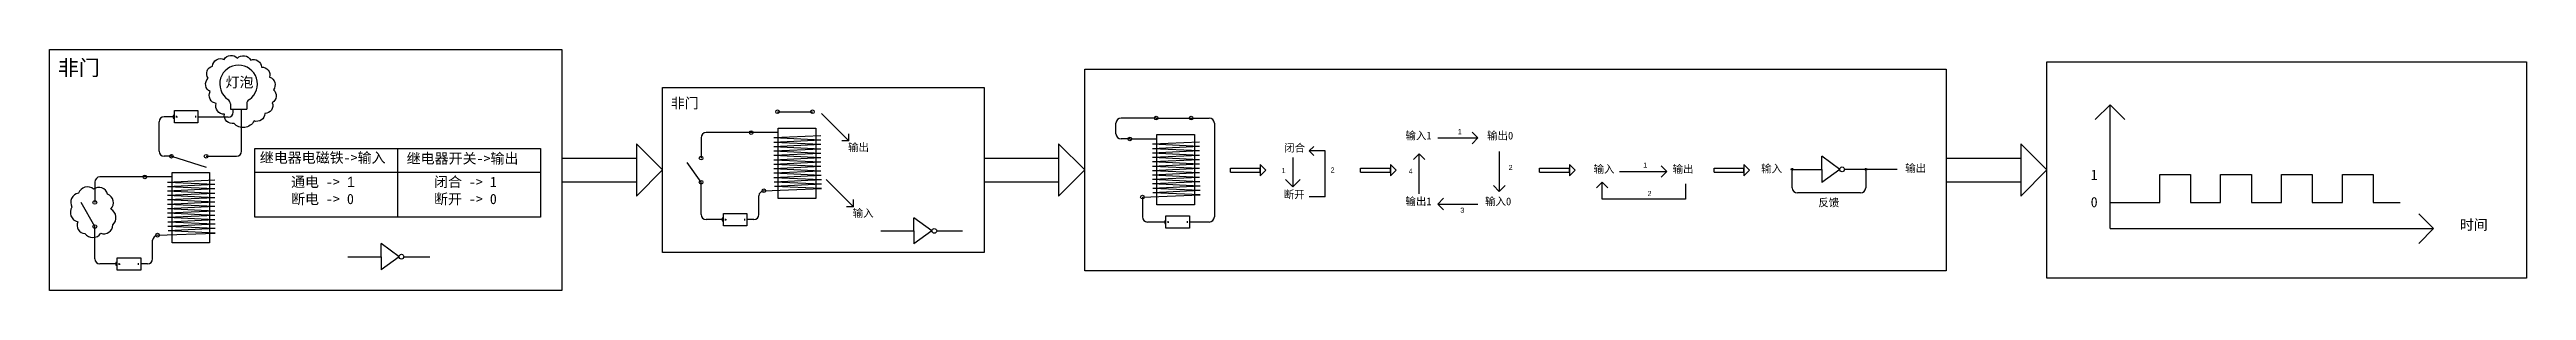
# Model space of a CAD drawing. Header units: inches. Extents: x -6 to 965, y -428 to -142.
# Drawn here: x 17.8 to 114.5, y -217.3 to -207.9 of the extents above; entities that cross this region are included whole.
import ezdxf

# ---------------------------------------------------------------- set-up
doc = ezdxf.new("R2010")
doc.units = ezdxf.units.IN
doc.header["$MEASUREMENT"] = 0
doc.styles.get("Standard").update_dxf_attribs({"font": 'arial.ttf'})

msp = doc.modelspace()

# ---------------------------------------------------------------- texts
at = {"attachment_point": 1}
for s, width, gutter_width, heights, insert, char_height in [('{\\fSimSun|b0|i0|c134|p2;非门}', 8.21967, 0, [0.768], (18.1, -208.275), 0.6), ('{\\fSimSun|b0|i0|c134|p2;灯泡}', 1.70212, 1, [0], (24.644, -208.941), 0.4), ('{\\fSimSun|b0|i0|c134|p2;非门}', 8.21967, 0, [0.768], (42.023, -209.758), 0.4), ('{\\fSimSun|b0|i0|c134|p2;输出}', 3.41771, 1, [0], (48.943, -211.534), 0.3), ('{\\fSimSun|b0|i0|c134|p2;闭合\\P}', 8.21967, 0, [0.768], (65.963, -211.557), 0.3), ('{\\fSimSun|b0|i0|c134|p2;输入1}', 1.40512, 0, [0], (70.701, -211.076), 0.3), ('1', 0.45561, 1, [0], (72.745, -210.97), 0.2), ('{\\fSimSun|b0|i0|c134|p2;输出0}', 1.40512, 0, [0], (73.885, -211.076), 0.3), ('{\\fSimSun|b0|i0|c134|p2;继电器电磁铁->输入}', 5.64204, 1, [0], (25.982, -211.887), 0.4), ('{\\fSimSun|b0|i0|c134|p2;继电器开关->输出}', 5.17329, 1, [0], (31.714, -211.917), 0.4), ('1', 0.45561, 1, [0], (65.865, -212.492), 0.2), ('2', 0.45561, 1, [0], (67.78, -212.471), 0.2), ('4', 0.45561, 1, [0], (70.829, -212.514), 0.2), ('2', 0.45561, 1, [0], (74.729, -212.371), 0.2), ('{\\fSimSun|b0|i0|c134|p2;输入}', 1.40512, 0, [0], (78.044, -212.384), 0.3), ('1', 0.45561, 1, [0], (79.984, -212.279), 0.2), ('{\\fSimSun|b0|i0|c134|p2;输出}', 1.40512, 0, [0], (81.129, -212.384), 0.3), ('{\\fSimSun|b0|i0|c134|p2;输入}', 1.40512, 0, [0], (84.586, -212.364), 0.3), ('{\\fSimSun|b0|i0|c134|p2;输出}', 1.40512, 0, [0], (90.21, -212.347), 0.3), ('{\\fSimSun|b0|i0|c134|p2;1}', 3.93156, 1, [0], (97.448, -212.556), 0.4), ('{\\fSimSun|b0|i0|c134|p2;通电 -> }1\\P{\\fSimSun|b0|i0|c134|p2;断电 -> 0 }', 4.41872, 1, [0], (27.203, -212.834), 0.4), ('{\\fSimSun|b0|i0|c134|p2;闭合 -> 1\\P断开 -> 0}', 3.83733, 1, [0], (32.782, -212.834), 0.4), ('{\\fSimSun|b0|i0|c134|p2;断开\\P}', 8.21967, 0, [0.768], (65.948, -213.377), 0.3), ('{\\fSimSun|b0|i0|c134|p2;输出1}', 1.40512, 0, [0], (70.701, -213.646), 0.3), ('{\\fSimSun|b0|i0|c134|p2;输入0}', 1.40512, 0, [0], (73.807, -213.646), 0.3), ('{\\fSimSun|b0|i0|c134|p2;反馈}', 1.40512, 0, [0], (86.816, -213.693), 0.3), ('{\\fSimSun|b0|i0|c134|p2;0}', 3.93156, 1, [0], (97.448, -213.623), 0.4), ('{\\fSimSun|b0|i0|c134|p2;输入}', 3.41771, 1, [0], (49.124, -214.105), 0.3), ('3', 0.45561, 1, [0], (72.844, -214.042), 0.2), ('{\\fSimSun|b0|i0|c134|p2;时间}', 3.93156, 1, [0], (111.857, -214.508), 0.4)]:
    msp.add_mtext_dynamic_manual_height_columns(s, width=width, gutter_width=gutter_width, heights=heights, dxfattribs=dict(at, insert=insert, char_height=char_height))
at = {"color": 240, "true_color": 0xed1f24, "insert": (80.151, -213.388), "char_height": 0.2, "attachment_point": 1}
msp.add_mtext_dynamic_manual_height_columns('2', width=0.45561, gutter_width=1, heights=[0], dxfattribs=at)

# ---------------------------------------------------------------- linework, layer by layer
for p, q in [((22.05, -211.83), (22.05, -210.688)), ((22.598, -210.488), (22.25, -210.488)), ((22.706, -210.491), (22.765, -210.491)), ((22.735, -210.52), (22.735, -210.458)), ((23.485, -210.52), (23.485, -210.458)), ((24.747, -210.511), (23.568, -210.511)), ((24.833, -209.985), (24.833, -210.193)), ((24.833, -210.193), (25.473, -210.193)), ((24.947, -210.311), (24.947, -210.193)), ((25.269, -211.83), (25.269, -210.193)), ((25.473, -209.985), (25.473, -210.193)), ((59.403, -211.154), (59.403, -210.743)), ((60.974, -210.543), (59.603, -210.543)), ((62.332, -210.543), (63.044, -210.543)), ((63.244, -210.743), (63.244, -214.402)), ((97.63, -210.602), (98.205, -210.027)), ((98.205, -214.859), (98.205, -210.027)), ((98.78, -210.602), (98.205, -210.027)), ((98.205, -210.027), (98.346, -210.169)), ((25.785, -211.728), (36.941, -211.728)), ((25.785, -214.411), (25.785, -211.728)), ((31.363, -211.728), (31.363, -214.411)), ((36.941, -211.728), (36.941, -214.411)), ((43.209, -211.307), (43.209, -212.105)), ((46.222, -211.107), (43.409, -211.107)), ((47.887, -211.233), (46.044, -211.319)), ((47.887, -211.405), (46.044, -211.319)), ((47.887, -211.405), (46.044, -211.491)), ((47.887, -211.577), (46.044, -211.491)), ((47.887, -211.577), (46.044, -211.664)), ((47.887, -211.75), (46.044, -211.664)), ((59.943, -211.354), (59.603, -211.354)), ((66.941, -211.826), (67.122, -211.646)), ((71.962, -211.318), (73.528, -211.318)), ((73.528, -211.318), (73.303, -211.092)), ((73.528, -211.318), (73.303, -211.543)), ((22.529, -212.03), (22.25, -212.03)), ((23.887, -212.03), (25.069, -212.03)), ((25.785, -212.65), (36.941, -212.65)), ((43.209, -213.048), (42.663, -212.279)), ((47.887, -211.75), (46.044, -211.836)), ((47.887, -211.922), (46.044, -211.836)), ((47.887, -211.922), (46.044, -212.008)), ((47.887, -212.094), (46.044, -212.008)), ((47.887, -212.094), (46.044, -212.18)), ((47.887, -212.266), (46.044, -212.18)), ((47.887, -212.266), (46.044, -212.352)), ((47.887, -212.438), (46.044, -212.352)), ((47.887, -212.438), (46.044, -212.525)), ((47.887, -212.611), (46.044, -212.525)), ((47.887, -212.611), (46.044, -212.697)), ((47.887, -212.783), (46.044, -212.697)), ((66.308, -212.083), (66.308, -213.221)), ((67.564, -211.826), (66.941, -211.826)), ((66.941, -211.826), (67.122, -212.007)), ((67.564, -213.617), (67.564, -211.826)), ((71.239, -211.937), (71.014, -212.162)), ((71.239, -213.503), (71.239, -211.937)), ((71.239, -211.937), (71.464, -212.162)), ((74.363, -211.841), (74.363, -213.406)), ((79.063, -212.626), (80.905, -212.626)), ((80.905, -212.626), (80.679, -212.401)), ((80.905, -212.626), (80.679, -212.851)), ((85.799, -212.544), (86.949, -212.544)), ((85.799, -213.265), (85.799, -212.544)), ((86.949, -212.544), (86.949, -212.034)), ((87.653, -212.544), (86.949, -212.034)), ((86.949, -212.544), (86.949, -213.055)), ((87.653, -212.544), (86.949, -213.055)), ((89.895, -212.544), (87.837, -212.544)), ((88.668, -212.544), (88.668, -213.265)), ((19.543, -213.04), (19.543, -213.838)), ((22.556, -212.84), (19.743, -212.84)), ((24.221, -212.967), (22.378, -213.053)), ((24.221, -213.139), (22.378, -213.053)), ((24.221, -213.139), (22.378, -213.225)), ((24.221, -213.311), (22.378, -213.225)), ((24.221, -213.311), (22.378, -213.397)), ((24.221, -213.483), (22.378, -213.397)), ((24.221, -213.483), (22.378, -213.569)), ((24.221, -213.655), (22.378, -213.569)), ((24.221, -213.655), (22.378, -213.741)), ((43.209, -214.307), (43.209, -213.048)), ((45.465, -214.307), (45.465, -213.582)), ((45.658, -213.382), (47.911, -213.298)), ((47.895, -212.782), (46.052, -212.869)), ((47.895, -212.955), (46.052, -212.869)), ((47.903, -212.954), (46.06, -213.04)), ((47.903, -213.126), (46.06, -213.04)), ((47.911, -213.126), (46.068, -213.212)), ((47.911, -213.298), (46.068, -213.212)), ((60.436, -213.629), (60.436, -214.402)), ((66.308, -213.221), (66.023, -212.935)), ((66.308, -213.221), (66.593, -212.935)), ((67.564, -213.617), (66.941, -213.617)), ((74.363, -213.406), (74.138, -213.181)), ((74.363, -213.406), (74.588, -213.181)), ((88.468, -213.465), (85.999, -213.465)), ((100.142, -213.845), (100.142, -212.744)), ((100.142, -212.744), (101.347, -212.744)), ((101.347, -212.744), (101.347, -213.845)), ((102.519, -213.845), (102.519, -212.744)), ((102.519, -212.744), (103.724, -212.744)), ((103.724, -212.744), (103.724, -213.845)), ((104.895, -213.845), (104.895, -212.744)), ((104.895, -212.744), (106.1, -212.744)), ((106.1, -212.744), (106.1, -213.845)), ((107.272, -213.845), (107.272, -212.744)), ((107.272, -212.744), (108.476, -212.744)), ((108.476, -212.744), (108.476, -213.845)), ((19.543, -214.781), (19.005, -213.838)), ((24.221, -213.828), (22.378, -213.741)), ((24.221, -213.828), (22.378, -213.914)), ((24.221, -214), (22.378, -213.914)), ((24.221, -214), (22.378, -214.086)), ((24.221, -214.172), (22.378, -214.086)), ((24.221, -214.172), (22.378, -214.258)), ((24.221, -214.344), (22.378, -214.258)), ((24.221, -214.344), (22.378, -214.43)), ((24.221, -214.516), (22.378, -214.43)), ((24.229, -214.516), (22.386, -214.602)), ((24.229, -214.688), (22.386, -214.602)), ((36.941, -214.411), (25.785, -214.411)), ((44.028, -214.507), (43.409, -214.507)), ((44.136, -214.509), (44.195, -214.509)), ((44.165, -214.539), (44.165, -214.477)), ((44.915, -214.539), (44.915, -214.477)), ((45.265, -214.507), (44.998, -214.507)), ((51.515, -214.947), (51.515, -214.436)), ((52.219, -214.947), (51.515, -214.436)), ((61.303, -214.602), (60.636, -214.602)), ((61.411, -214.604), (61.47, -214.604)), ((61.44, -214.633), (61.44, -214.571)), ((62.19, -214.633), (62.19, -214.571)), ((63.044, -214.602), (62.273, -214.602)), ((71.962, -213.898), (72.188, -213.673)), ((71.962, -213.898), (73.528, -213.898)), ((71.962, -213.898), (72.188, -214.123)), ((98.205, -213.845), (100.142, -213.845)), ((101.347, -213.845), (102.519, -213.845)), ((103.724, -213.845), (104.895, -213.845)), ((106.1, -213.845), (107.272, -213.845)), ((108.476, -213.845), (109.535, -213.845)), ((110.831, -214.859), (110.257, -214.284)), ((110.257, -214.284), (110.398, -214.425)), ((19.543, -216.04), (19.543, -214.781)), ((21.799, -216.04), (21.799, -215.315)), ((21.991, -215.115), (24.245, -215.032)), ((24.237, -214.688), (22.394, -214.774)), ((24.237, -214.86), (22.394, -214.774)), ((24.245, -214.86), (22.402, -214.946)), ((24.245, -215.032), (22.402, -214.946)), ((30.716, -215.955), (30.716, -215.444)), ((31.42, -215.955), (30.716, -215.444)), ((50.219, -214.947), (51.515, -214.947)), ((51.515, -214.947), (51.515, -215.458)), ((52.219, -214.947), (51.515, -215.458)), ((52.403, -214.947), (53.412, -214.947)), ((98.205, -214.859), (110.831, -214.859)), ((110.831, -214.859), (110.257, -215.434)), ((110.257, -215.434), (110.398, -215.292)), ((20.362, -216.24), (19.743, -216.24)), ((20.469, -216.243), (20.528, -216.243)), ((20.499, -216.272), (20.499, -216.21)), ((21.249, -216.272), (21.249, -216.21)), ((21.599, -216.24), (21.332, -216.24)), ((29.42, -215.955), (30.716, -215.955)), ((30.716, -215.955), (30.716, -216.466)), ((31.42, -215.955), (30.716, -216.466)), ((31.604, -215.955), (32.613, -215.955))]:
    msp.add_line(p, q)
at = {"color": 85, "true_color": 0x58ba48}
for p, q in [((46.195, -210.297), (47.554, -210.297)), ((47.909, -210.367), (48.977, -211.435)), ((60.974, -210.543), (62.332, -210.543)), ((41.698, -212.569), (40.682, -211.553)), ((40.682, -211.553), (40.682, -213.586)), ((48.977, -211.435), (48.697, -211.435)), ((48.977, -211.435), (48.977, -211.155)), ((58.182, -212.569), (57.165, -211.553)), ((57.165, -211.553), (57.165, -213.586)), ((59.943, -211.354), (61.001, -211.354)), ((62.666, -211.48), (60.823, -211.566)), ((62.666, -211.652), (60.823, -211.566)), ((62.666, -211.652), (60.823, -211.738)), ((95.734, -212.569), (94.718, -211.553)), ((94.718, -211.553), (94.718, -213.586)), ((22.529, -212.03), (23.887, -212.462)), ((37.77, -212.104), (40.682, -212.104)), ((41.698, -212.569), (40.682, -213.586)), ((54.254, -212.104), (57.165, -212.104)), ((58.182, -212.569), (57.165, -213.586)), ((62.666, -211.824), (60.823, -211.738)), ((62.666, -211.824), (60.823, -211.91)), ((62.666, -211.997), (60.823, -211.91)), ((62.666, -211.997), (60.823, -212.083)), ((62.666, -212.169), (60.823, -212.083)), ((62.666, -212.169), (60.823, -212.255)), ((62.666, -212.341), (60.823, -212.255)), ((62.666, -212.341), (60.823, -212.427)), ((62.666, -212.513), (60.823, -212.427)), ((62.666, -212.513), (60.823, -212.599)), ((62.666, -212.685), (60.823, -212.599)), ((62.666, -212.685), (60.823, -212.771)), ((63.869, -212.5), (65.031, -212.5)), ((63.869, -212.65), (63.869, -212.5)), ((63.869, -212.65), (65.031, -212.65)), ((65.031, -212.351), (65.031, -212.799)), ((65.031, -212.351), (65.255, -212.575)), ((65.031, -212.65), (65.031, -212.5)), ((65.031, -212.799), (65.255, -212.575)), ((68.953, -212.5), (70.116, -212.5)), ((68.953, -212.65), (68.953, -212.5)), ((68.953, -212.65), (70.116, -212.65)), ((70.116, -212.351), (70.116, -212.799)), ((70.116, -212.351), (70.34, -212.575)), ((70.116, -212.65), (70.116, -212.5)), ((70.116, -212.799), (70.34, -212.575)), ((75.938, -212.5), (77.101, -212.5)), ((75.938, -212.65), (75.938, -212.5)), ((75.938, -212.65), (77.101, -212.65)), ((77.101, -212.351), (77.101, -212.799)), ((77.101, -212.351), (77.325, -212.575)), ((77.101, -212.65), (77.101, -212.5)), ((77.101, -212.799), (77.325, -212.575)), ((82.746, -212.5), (83.909, -212.5)), ((82.746, -212.65), (82.746, -212.5)), ((82.746, -212.65), (83.909, -212.65)), ((83.909, -212.351), (83.909, -212.799)), ((83.909, -212.351), (84.133, -212.575)), ((83.909, -212.65), (83.909, -212.5)), ((83.909, -212.799), (84.133, -212.575)), ((91.806, -212.104), (94.718, -212.104)), ((95.734, -212.569), (94.718, -213.586)), ((37.77, -213.035), (40.682, -213.035)), ((48.091, -212.938), (49.158, -214.006)), ((54.254, -213.035), (57.165, -213.035)), ((60.436, -213.629), (62.69, -213.545)), ((62.666, -212.858), (60.823, -212.771)), ((62.666, -212.858), (60.823, -212.944)), ((62.666, -213.03), (60.823, -212.944)), ((62.674, -213.029), (60.831, -213.115)), ((62.674, -213.202), (60.831, -213.115)), ((62.682, -213.201), (60.839, -213.287)), ((62.682, -213.373), (60.839, -213.287)), ((62.69, -213.373), (60.847, -213.459)), ((62.69, -213.545), (60.847, -213.459)), ((91.806, -213.035), (94.718, -213.035)), ((49.158, -214.006), (48.879, -214.006)), ((49.158, -214.006), (49.158, -213.726))]:
    msp.add_line(p, q, dxfattribs=at)
at = {"color": 240, "true_color": 0xed1f24}
for p, q in [((78.38, -213.045), (78.155, -213.27)), ((78.38, -213.709), (78.38, -213.045)), ((78.38, -213.045), (78.604, -213.27)), ((81.632, -213.105), (81.632, -213.709)), ((81.632, -213.709), (78.38, -213.709))]:
    msp.add_line(p, q, dxfattribs=at)
for points in [[(17.775, -207.863), (37.77, -207.863), (37.77, -217.276), (17.775, -217.276)], [(58.182, -208.633), (91.806, -208.633), (91.806, -216.506), (58.182, -216.506)], [(95.734, -208.349), (114.459, -208.349), (114.459, -216.79), (95.734, -216.79)], [(41.698, -209.346), (54.254, -209.346), (54.254, -215.793), (41.698, -215.793)], [(22.649, -210.54), (22.649, -210.437), (22.598, -210.437), (22.598, -210.54)], [(22.649, -210.732), (22.649, -210.244), (23.568, -210.244), (23.568, -210.732)], [(46.222, -210.939), (47.685, -210.939), (47.685, -213.687), (46.222, -213.687)], [(22.556, -212.673), (24.018, -212.673), (24.018, -215.42), (22.556, -215.42)], [(44.079, -214.558), (44.079, -214.456), (44.028, -214.456), (44.028, -214.558)], [(44.079, -214.751), (44.079, -214.263), (44.998, -214.263), (44.998, -214.751)], [(61.354, -214.653), (61.354, -214.55), (61.303, -214.55), (61.303, -214.653)], [(61.354, -214.845), (61.354, -214.358), (62.273, -214.358), (62.273, -214.845)], [(20.413, -216.292), (20.413, -216.189), (20.362, -216.189), (20.362, -216.292)], [(20.413, -216.484), (20.413, -215.996), (21.332, -215.996), (21.332, -216.484)]]:
    msp.add_lwpolyline(points, close=True)
at = {"color": 85, "true_color": 0x58ba48}
for points in [[(24.977, -210.753, -0.520567), (24.6, -210.391, -0.520567), (24.6, -210.391, -0.520567), (24.281, -209.971, -0.520567), (24.281, -209.971, -0.520567), (24.05, -209.507, -0.520567), (24.05, -209.507, -0.520567), (23.963, -208.986, -0.520567), (23.963, -208.986, -0.520567), (24.137, -208.508, -0.520567), (24.137, -208.508, -0.520567), (24.586, -208.248, -0.520567), (24.586, -208.248, -0.520567), (25.107, -208.204, -0.520567), (25.107, -208.204, -0.520567), (25.628, -208.277, -0.520567), (25.628, -208.277, -0.520567), (26.048, -208.552, -0.520567), (26.048, -208.552, -0.520567), (26.367, -208.943, -0.520567), (26.367, -208.943, -0.520567), (26.512, -209.435, -0.520567), (26.512, -209.435, -0.520567), (26.468, -209.942, -0.520567), (26.468, -209.942, -0.520567), (26.179, -210.362, -0.520567), (26.179, -210.362, -0.520567), (25.759, -210.651, -0.520567), (25.759, -210.651, -0.520567)], [(19.156, -215.053, 0.520567), (19.773, -215.04, 0.520567), (20.242, -214.714, 0.520567), (20.169, -214.099, 0.520567), (20.039, -213.507, 0.520567), (19.495, -213.318, 0.520567), (18.904, -213.475, 0.520567), (18.648, -214.016, 0.520567), (18.876, -214.593, 0.520567)]]:
    msp.add_lwpolyline(points, format="xyb", close=True, dxfattribs=at)
msp.add_lwpolyline([(61.001, -211.186), (62.463, -211.186), (62.463, -213.934), (61.001, -213.934)], close=True, dxfattribs=at)
for centre in [(46.195, -210.297), (47.554, -210.297), (60.974, -210.543), (62.332, -210.543), (59.943, -211.354), (22.529, -212.03), (23.887, -212.03), (60.436, -213.629)]:
    msp.add_circle(centre, 0.0719, dxfattribs=at)
for centre, radius in [((45.165, -211.107), 0.0719), ((43.209, -212.105), 0.0719), ((85.799, -212.544), 0.0379), ((87.745, -212.544), 0.0921), ((88.668, -212.544), 0.0379), ((21.498, -212.84), 0.0719), ((43.209, -213.048), 0.0719), ((45.658, -213.382), 0.0719), ((19.543, -213.838), 0.0719), ((19.543, -214.781), 0.0719), ((21.991, -215.115), 0.0719), ((52.311, -214.947), 0.0921), ((31.512, -215.955), 0.0921)]:
    msp.add_circle(centre, radius)
for centre, radius, start, end in [((25.153, -209.21), 0.734, 305.16636, 234.83364), ((22.25, -210.688), 0.2, 90, 180), ((24.633, -209.985), 0.2, 0, 61.01255), ((24.747, -210.311), 0.2, 270, 0), ((25.673, -209.985), 0.2, 118.98745, 180), ((59.603, -210.743), 0.2, 90, 180), ((63.044, -210.743), 0.2, 0, 90), ((43.409, -211.307), 0.2, 90, 180), ((59.603, -211.154), 0.2, 180, 270), ((22.25, -211.83), 0.2, 180, 270), ((25.069, -211.83), 0.2, 270, 0), ((19.743, -213.04), 0.2, 90, 180), ((45.665, -213.582), 0.2, 92.12482, 180), ((85.999, -213.265), 0.2, 180, 270), ((88.468, -213.265), 0.2, 270, 0), ((43.409, -214.307), 0.2, 180, 270), ((45.265, -214.307), 0.2, 270, 0), ((60.636, -214.402), 0.2, 180, 270), ((63.044, -214.402), 0.2, 270, 0), ((21.999, -215.315), 0.2, 92.12482, 180), ((19.743, -216.04), 0.2, 180, 270), ((21.599, -216.04), 0.2, 270, 0)]:
    msp.add_arc(centre, radius, start, end)

msp.set_redraw_order([(e.dxf.handle, doc.entitydb.next_handle()) for e in msp.query("TEXT MTEXT ATTDEF DIMENSION ARC_DIMENSION")])  # texts and dimensions are drawn at this point

doc.saveas('drawing.dxf')
